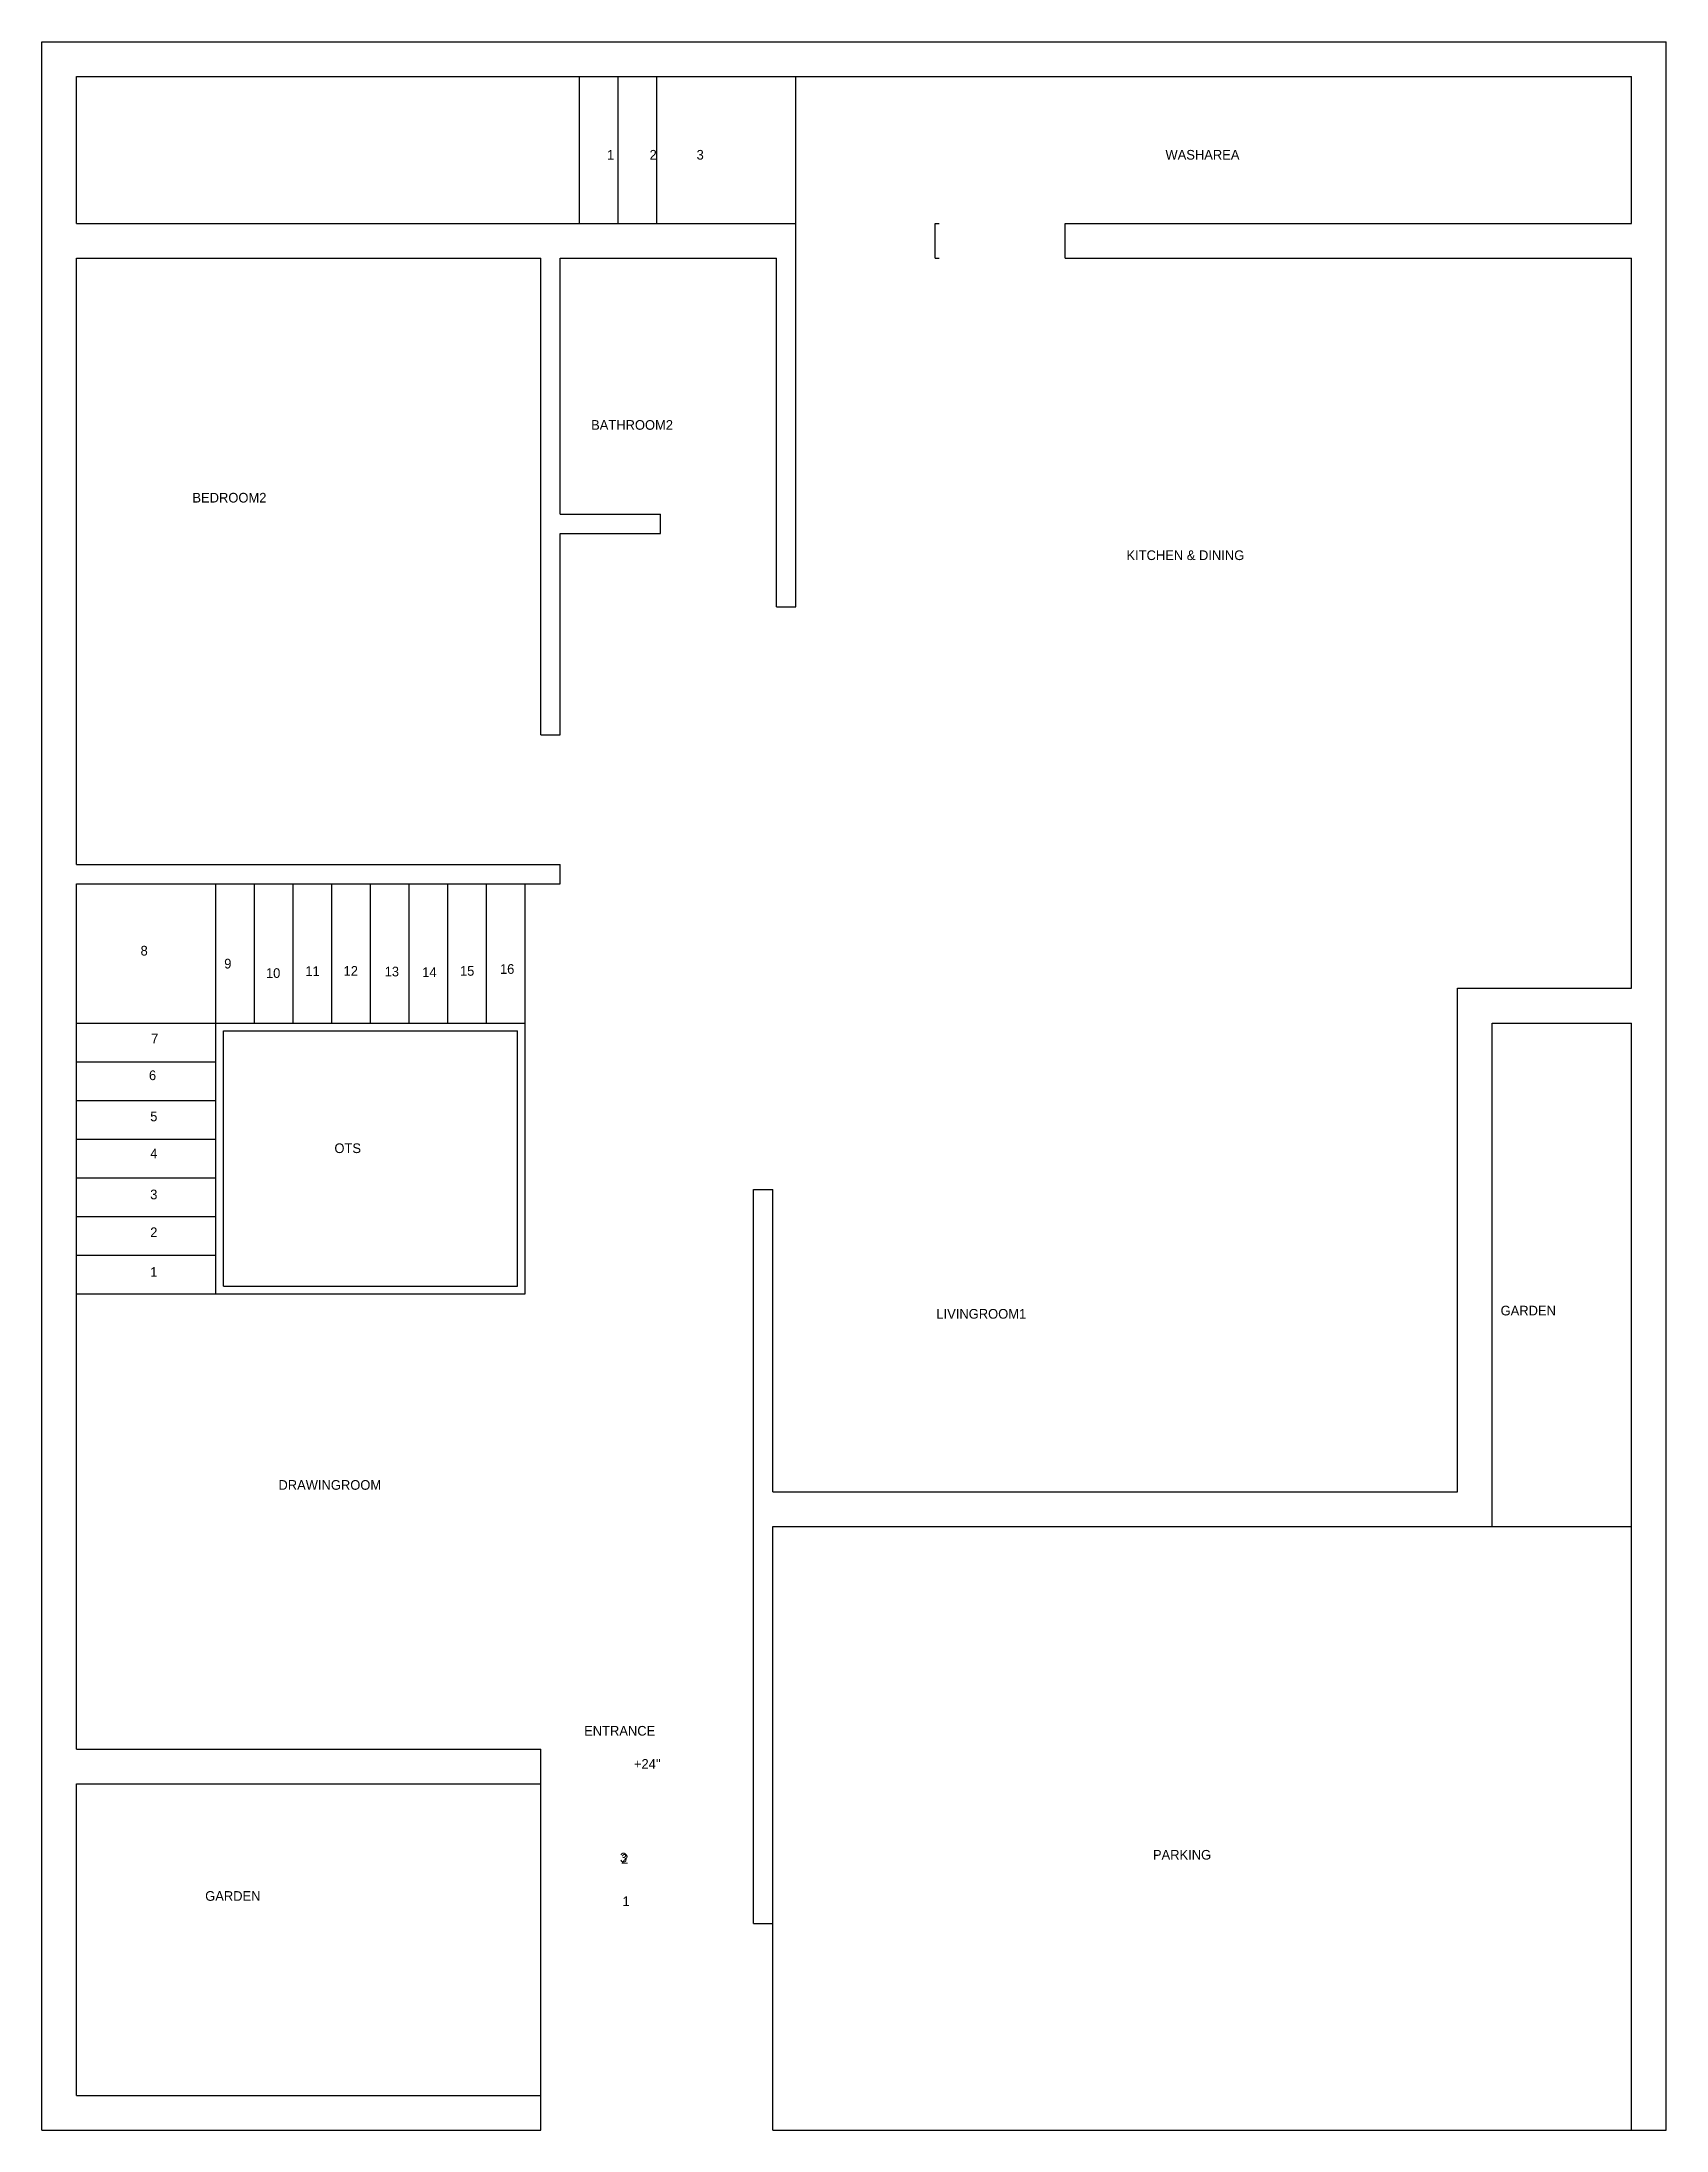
# Model space of a CAD drawing. Header units: metres. Extents: x 0 to 1007, y 0 to 540.
# Drawn here: x 0 to 420, y 0 to 540 of the extents above; entities that cross this region are included whole.
import ezdxf

# ---------------------------------------------------------------- set-up
doc = ezdxf.new("R2010")
doc.units = ezdxf.units.M
for name, color, linetype in [('Balcony', 7, 'Continuous'), ('BathRoom2', 7, 'Continuous'), ('BedRoom1', 7, 'Continuous'), ('Boundary', 7, 'Continuous'), ('DrawingRoom', 7, 'Continuous'), ('Entrance_Staircase', 7, 'Continuous'), ('EntranceStairs', 7, 'Continuous'), ('Garden', 7, 'Continuous'), ('Kitchen & Dining', 7, 'Continuous'), ('LivingRoom1', 7, 'Continuous'), ('OTS', 7, 'Continuous'), ('Parking', 7, 'Continuous'), ('Staircase', 7, 'Continuous'), ('WashArea', 7, 'Continuous'), ('WashArea_Staircase', 7, 'Continuous')]:
    doc.layers.add(name, color=color, linetype=linetype)

msp = doc.modelspace()

# ---------------------------------------------------------------- texts
at = {"layer": 'BathRoom2', "char_height": 2.5, "attachment_point": 1}
for s, insert in [('BATHROOM2', (142.03, 442.18)), ('BEDROOM2', (38.95, 423.36))]:
    msp.add_mtext(s, dxfattribs=dict(at, insert=insert))
at = {"layer": 'DrawingRoom', "insert": (61.19, 168.1), "char_height": 2.5, "attachment_point": 1}
msp.add_mtext('DRAWINGROOM', dxfattribs=at)
at = {"layer": 'Entrance_Staircase', "char_height": 2.5, "attachment_point": 1}
for s, insert in [('ENTRANCE', (140.22, 104.53)), ("+24''", (153.1, 95.97)), ('3', (149.48, 71.75)), ('2', (149.8, 71.43)), ('1', (150.15, 60.45))]:
    msp.add_mtext(s, dxfattribs=dict(at, insert=insert))
at = {"layer": 'Garden', "char_height": 2.5, "attachment_point": 1}
for insert in [(377.18, 213.18), (42.25, 61.82)]:
    msp.add_mtext('GARDEN', dxfattribs=dict(at, insert=insert))
at = {"layer": 'Kitchen & Dining', "insert": (280.44, 408.49), "char_height": 2.5, "attachment_point": 1}
msp.add_mtext('KITCHEN & DINING', dxfattribs=at)
at = {"layer": 'LivingRoom1', "insert": (231.3, 212.34), "char_height": 2.5, "attachment_point": 1}
msp.add_mtext('LIVINGROOM1', dxfattribs=at)
at = {"layer": 'OTS', "insert": (75.67, 255.16), "char_height": 2.5, "attachment_point": 1}
msp.add_mtext('OTS', dxfattribs=at)
at = {"layer": 'Parking', "insert": (287.29, 72.47), "char_height": 2.5, "attachment_point": 1}
msp.add_mtext('PARKING', dxfattribs=at)
at = {"layer": 'Staircase', "char_height": 2.5, "attachment_point": 1}
for s, insert in [('8', (25.54, 306.24)), ('9', (47.17, 302.89)), ('10', (57.96, 300.45)), ('11', (68.15, 300.96)), ('12', (78.03, 301.01)), ('13', (88.65, 300.84)), ('14', (98.37, 300.68)), ('15', (108.12, 301.01)), ('16', (118.46, 301.5)), ('7', (28.28, 283.52)), ('6', (27.71, 274.02)), ('5', (28.04, 263.39)), ('4', (28.04, 253.8)), ('3', (28.04, 243.21)), ('2', (28.04, 233.42)), ('1', (28.04, 223.17))]:
    msp.add_mtext(s, dxfattribs=dict(at, insert=insert))
at = {"layer": 'WashArea', "insert": (290.53, 512.03), "char_height": 2.5, "attachment_point": 1}
msp.add_mtext('WASHAREA', dxfattribs=at)
at = {"layer": 'WashArea_Staircase', "char_height": 2.5, "attachment_point": 1}
for s, insert in [('1', (146.16, 512.03)), ('2', (157.15, 512.03)), ('3', (169.3, 512.03))]:
    msp.add_mtext(s, dxfattribs=dict(at, insert=insert))

# ---------------------------------------------------------------- linework, layer by layer
at = {"layer": 'Balcony'}
for p, q in [((9, 493.05), (9, 531)), ((9, 531), (139, 531)), ((9, 493.05), (139, 493.05))]:
    msp.add_line(p, q, dxfattribs=at)
at = {"layer": 'BathRoom2'}
for p, q in [((9, 327.26), (9, 484.05)), ((9, 484.05), (129, 484.05)), ((129, 360.78), (129, 484.05)), ((134, 417.87), (134, 484.05)), ((134, 484.05), (190, 484.05)), ((190, 393.87), (190, 484.05)), ((134, 417.87), (160, 417.87)), ((160, 412.87), (160, 417.87)), ((134, 412.87), (160, 412.87)), ((129, 360.78), (134, 360.78)), ((9, 327.26), (134, 327.26))]:
    msp.add_line(p, q, dxfattribs=at)
at = {"layer": 'BedRoom1'}
msp.add_line((134, 322.26), (134, 327.26), dxfattribs=at)
at = {"layer": 'Boundary'}
for p, q in [((0, 0), (0, 540)), ((0, 540), (420, 540)), ((420, 0), (420, 540)), ((129, 0), (129, 9)), ((0, 0), (129, 0)), ((411, 0), (420, 0))]:
    msp.add_line(p, q, dxfattribs=at)
at = {"layer": 'DrawingRoom'}
for p, q in [((184, 97.98), (184, 243.26)), ((9, 98.56), (9, 216.26)), ((9, 98.56), (129, 98.56))]:
    msp.add_line(p, q, dxfattribs=at)
at = {"layer": 'Entrance_Staircase'}
for p, q in [((129, 53.44), (129, 98.56)), ((184, 53.44), (184, 97.98))]:
    msp.add_line(p, q, dxfattribs=at)
at = {"layer": 'EntranceStairs'}
msp.add_line((184, 53.44), (189, 53.44), dxfattribs=at)
at = {"layer": 'Garden'}
for p, q in [((375, 156.08), (375, 286.26)), ((375, 286.26), (411, 286.26)), ((411, 156.08), (411, 286.26)), ((9, 9), (9, 89.56)), ((9, 89.56), (129, 89.56)), ((129, 9), (129, 53.44)), ((9, 9), (129, 9))]:
    msp.add_line(p, q, dxfattribs=at)
at = {"layer": 'Kitchen & Dining'}
for p, q in [((195, 393.87), (195, 493.05)), ((231, 484.05), (232.05, 484.05)), ((264.6, 484.05), (411, 484.05)), ((411, 295.26), (411, 484.05)), ((134, 360.78), (134, 412.87)), ((190, 393.87), (195, 393.87)), ((366, 295.26), (411, 295.26))]:
    msp.add_line(p, q, dxfattribs=at)
at = {"layer": 'LivingRoom1'}
for p, q in [((366, 165.08), (366, 295.26)), ((184, 243.26), (189, 243.26)), ((189, 165.08), (189, 243.26)), ((189, 165.08), (366, 165.08))]:
    msp.add_line(p, q, dxfattribs=at)
at = {"layer": 'OTS'}
for p, q in [((125, 216.26), (125, 286.26)), ((47, 218.26), (47, 284.26)), ((47, 284.26), (123, 284.26)), ((123, 218.26), (123, 284.26)), ((45, 216.26), (125, 216.26)), ((47, 218.26), (123, 218.26))]:
    msp.add_line(p, q, dxfattribs=at)
at = {"layer": 'Parking'}
for p, q in [((189, 0), (189, 156.08)), ((189, 156.08), (411, 156.08)), ((411, 0), (411, 156.08)), ((189, 0), (411, 0))]:
    msp.add_line(p, q, dxfattribs=at)
at = {"layer": 'Staircase'}
for p, q in [((9, 322.26), (134, 322.26)), ((9, 216.26), (9, 322.26)), ((45, 216.26), (45, 322.26)), ((55, 286.26), (55, 322.26)), ((65, 286.26), (65, 322.26)), ((75, 286.26), (75, 322.26)), ((85, 286.26), (85, 322.26)), ((95, 286.26), (95, 322.26)), ((105, 286.26), (105, 322.26)), ((115, 286.26), (115, 322.26)), ((125, 286.26), (125, 322.26)), ((9, 286.26), (125, 286.26)), ((9, 276.26), (45, 276.26)), ((9, 266.26), (45, 266.26)), ((9, 256.26), (45, 256.26)), ((9, 246.26), (45, 246.26)), ((9, 236.26), (45, 236.26)), ((9, 226.26), (45, 226.26)), ((9, 216.26), (45, 216.26))]:
    msp.add_line(p, q, dxfattribs=at)
at = {"layer": 'WashArea'}
for p, q in [((195, 493.05), (195, 531)), ((195, 531), (411, 531)), ((411, 493.05), (411, 531)), ((231, 484.05), (231, 493.05)), ((231, 493.05), (232.05, 493.05)), ((264.6, 484.05), (264.6, 493.05)), ((264.6, 493.05), (411, 493.05))]:
    msp.add_line(p, q, dxfattribs=at)
at = {"layer": 'WashArea_Staircase'}
for p, q in [((139, 493.05), (139, 531)), ((139, 531), (195, 531)), ((149, 493.05), (149, 531)), ((159, 493.05), (159, 531)), ((139, 493.05), (195, 493.05))]:
    msp.add_line(p, q, dxfattribs=at)

msp.set_redraw_order([(e.dxf.handle, doc.entitydb.next_handle()) for e in msp.query("TEXT MTEXT ATTDEF DIMENSION ARC_DIMENSION")])  # texts and dimensions are drawn at this point

doc.saveas('drawing.dxf')
